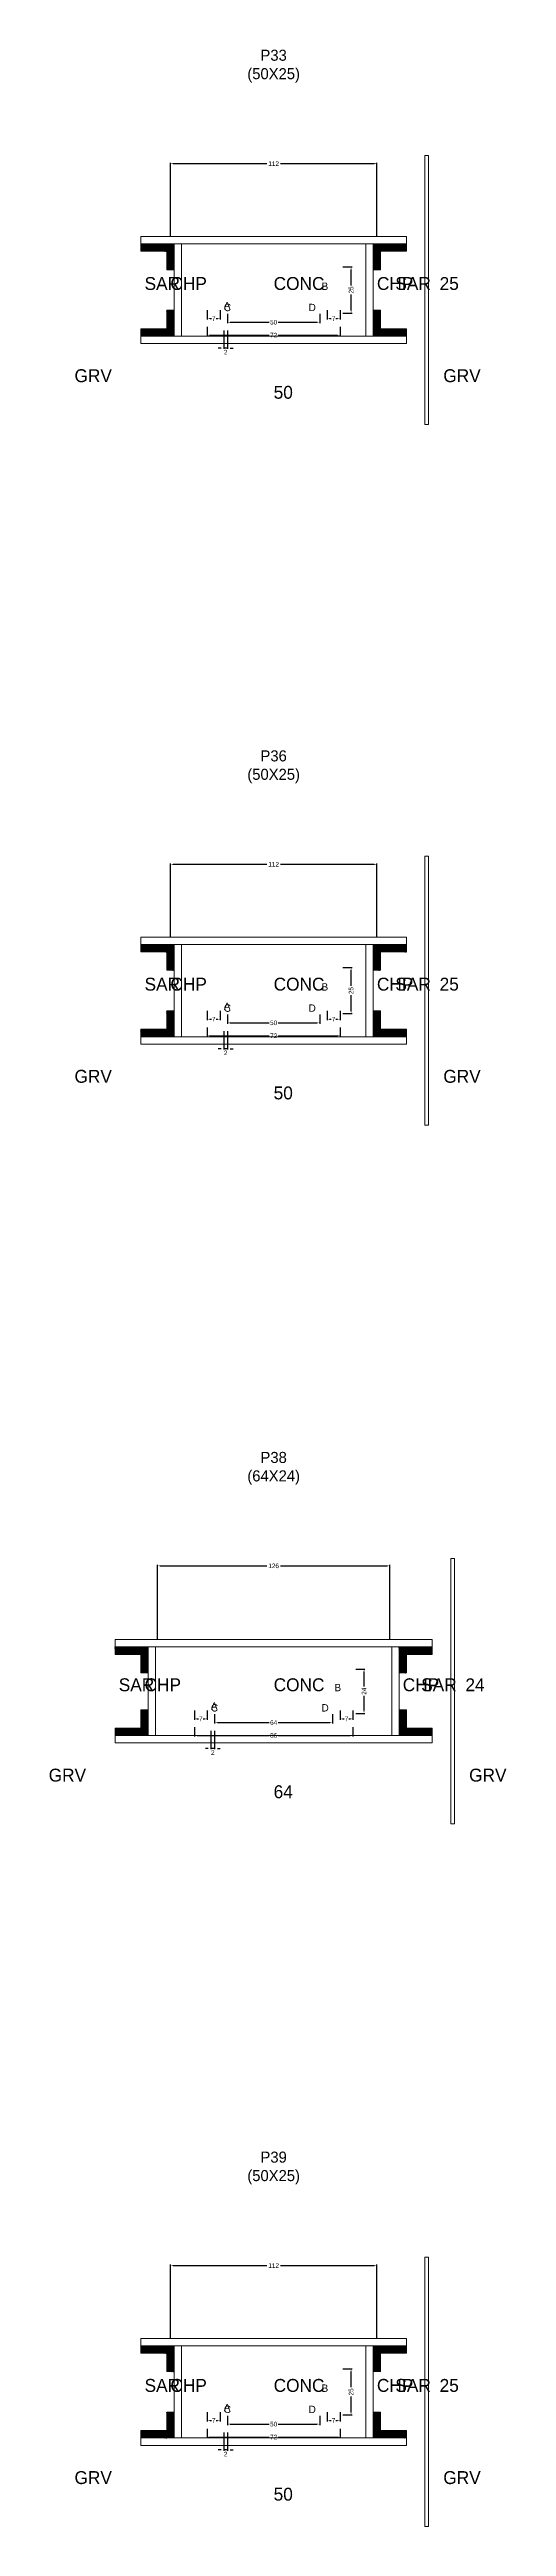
# Model space of a CAD drawing. Header units: centimetres. Extents: x -10500 to 4299, y -11026 to 295.
# Drawn here: x -122 to 126, y -4493 to -3150 of the extents above; entities that cross this region are included whole.
import ezdxf

# ---------------------------------------------------------------- set-up
doc = ezdxf.new("R2010")
doc.units = ezdxf.units.CM
for name, color, linetype in [('COTA', 241, 'Continuous'), ('Hachura', 251, 'Continuous'), ('NOMENCLATURA', 7, 'Continuous'), ('SARRAFO', 251, 'Continuous'), ('Texto Seção', 7, 'Continuous')]:
    doc.layers.add(name, color=color, linetype=linetype)
doc.dimstyles.new('cotax2', dxfattribs={"dimtxt": 2.5, "dimasz": 1.5, "dimexe": 0.5, "dimexo": 0.5, "dimgap": 0.5, "dimtad": 1, "dimcen": 2.5, "dimazin": 3, "dimtfac": 1, "dimtmove": 0, "dimatfit": 3})

msp = doc.modelspace()

# ---------------------------------------------------------------- texts
at = {"layer": 'NOMENCLATURA'}
for s, p in [('B', (26, -3280)), ('A', (-27, -3290.5)), ('C', (-27, -3291.5)), ('D', (19, -3291.5)), ('A', (-27, -3670.5)), ('C', (-27, -3671.5)), ('B', (26, -3660)), ('D', (19, -3671.5)), ('B', (33, -4040)), ('A', (-34, -4050)), ('C', (-34, -4051)), ('D', (26, -4051)), ('B', (26, -4420)), ('A', (-27, -4430.5)), ('C', (-27, -4431.5)), ('D', (19, -4431.5))]:
    msp.add_text(s, height=4, dxfattribs=at).set_placement(p)
at = {"layer": 'NOMENCLATURA', "char_height": 6, "attachment_point": 8}
for s, insert in [('P33\\P(50X25)', (0, -3167.5)), ('P36\\P(50X25)', (0, -3547.5)), ('P38\\P(64X24)', (0, -3928)), ('P39\\P(50X25)', (0, -4307.5))]:
    msp.add_mtext(s, dxfattribs=dict(at, insert=insert))
at = {"layer": 'Texto Seção'}
for s, p in [('SAR', (-70, -3280)), ('CHP', (-56, -3280)), ('CONC', (0, -3280)), ('CHP', (56, -3280)), ('SAR', (66, -3280)), ('25', (90, -3280)), ('GRV', (-108, -3330)), ('GRV', (92, -3330)), ('50', (0, -3339)), ('SAR', (-70, -3660)), ('CHP', (-56, -3660)), ('CONC', (0, -3660)), ('CHP', (56, -3660)), ('SAR', (66, -3660)), ('25', (90, -3660)), ('GRV', (-108, -3710)), ('GRV', (92, -3710)), ('50', (0, -3719)), ('SAR', (-84, -4040)), ('CHP', (-70, -4040)), ('CONC', (0, -4040)), ('CHP', (70, -4040)), ('SAR', (80, -4040)), ('24', (104, -4040)), ('GRV', (-122, -4089)), ('GRV', (106, -4089)), ('64', (0, -4098)), ('SAR', (-70, -4420)), ('CHP', (-56, -4420)), ('CONC', (0, -4420)), ('CHP', (56, -4420)), ('SAR', (66, -4420)), ('25', (90, -4420)), ('GRV', (-108, -4470)), ('50', (0, -4479)), ('GRV', (92, -4470))]:
    msp.add_text(s, height=7, dxfattribs=at).set_placement(p)

# ---------------------------------------------------------------- blocks, each defined once
blk = doc.blocks.new('_CLOSEDFILLED')
at = {"color": 0, "linetype": 'BYBLOCK'}
blk.add_solid([(-1, 0.16), (0, 0), (-1, -0.16)], dxfattribs=at)
blk = doc.blocks.new('*D414')
for p, q in [((-36, -4440), (-36, -4445)), ((-34.5, -4444.5), (-2.5, -4444.5)), ((2.5, -4444.5), (34.5, -4444.5)), ((36, -4440), (36, -4445))]:
    blk.add_line(p, q)
at = {"layer": 'Defpoints'}
for p in [(-36, -4439.5), (-36, -4444.5), (36, -4439.5)]:
    blk.add_point(p, dxfattribs=at)
at = {"layer": 'COTA', "xscale": 1.5, "yscale": 1.5, "rotation": 180}
blk.add_blockref('_CLOSEDFILLED', (-36, -4444.5), dxfattribs=at)
at = {"layer": 'COTA', "xscale": 1.5, "yscale": 1.5}
blk.add_blockref('_CLOSEDFILLED', (36, -4444.5), dxfattribs=at)
at = {"layer": 'COTA', "insert": (0, -4444.5), "char_height": 2.5, "attachment_point": 5}
blk.add_mtext('72', dxfattribs=at)
blk = doc.blocks.new('*D415')
for p, q in [((-25, -4433), (-25, -4438)), ((25, -4433), (25, -4438)), ((-23.5, -4437.5), (-2.5, -4437.5)), ((2.5, -4437.5), (23.5, -4437.5))]:
    blk.add_line(p, q)
at = {"layer": 'Defpoints'}
for p in [(-25, -4432.5), (25, -4432.5), (-25, -4437.5)]:
    blk.add_point(p, dxfattribs=at)
at = {"layer": 'COTA', "xscale": 1.5, "yscale": 1.5, "rotation": 180}
blk.add_blockref('_CLOSEDFILLED', (-25, -4437.5), dxfattribs=at)
at = {"layer": 'COTA', "xscale": 1.5, "yscale": 1.5}
blk.add_blockref('_CLOSEDFILLED', (25, -4437.5), dxfattribs=at)
at = {"layer": 'COTA', "insert": (0, -4437.5), "char_height": 2.5, "attachment_point": 5}
blk.add_mtext('50', dxfattribs=at)
blk = doc.blocks.new('*D416')
for p, q in [((37.5, -4407.5), (42.5, -4407.5)), ((42, -4417.5), (42, -4409)), ((37.5, -4432.5), (42.5, -4432.5)), ((42, -4431), (42, -4422.5))]:
    blk.add_line(p, q)
at = {"layer": 'Defpoints'}
for p in [(37, -4407.5), (37, -4432.5), (42, -4432.5)]:
    blk.add_point(p, dxfattribs=at)
at = {"layer": 'COTA', "xscale": 1.5, "yscale": 1.5}
for p, rotation in [((42, -4407.5), 90), ((42, -4432.5), 270)]:
    blk.add_blockref('_CLOSEDFILLED', p, dxfattribs=dict(at, rotation=rotation))
at = {"layer": 'COTA', "insert": (42, -4420), "char_height": 2.5, "attachment_point": 5, "rotation": 90}
blk.add_mtext('25', dxfattribs=at)
blk = doc.blocks.new('*D417')
for p, q in [((-36, -4431), (-36, -4436)), ((-29, -4431), (-29, -4436)), ((-34.5, -4435.5), (-33.75, -4435.5)), ((-31.25, -4435.5), (-30.5, -4435.5))]:
    blk.add_line(p, q)
at = {"layer": 'Defpoints'}
for p in [(-36, -4430.5), (-29, -4430.5), (-36, -4435.5)]:
    blk.add_point(p, dxfattribs=at)
at = {"layer": 'COTA', "xscale": 1.5, "yscale": 1.5, "rotation": 180}
blk.add_blockref('_CLOSEDFILLED', (-36, -4435.5), dxfattribs=at)
at = {"layer": 'COTA', "xscale": 1.5, "yscale": 1.5}
blk.add_blockref('_CLOSEDFILLED', (-29, -4435.5), dxfattribs=at)
at = {"layer": 'COTA', "insert": (-32.5, -4435.5), "char_height": 2.5, "attachment_point": 5}
blk.add_mtext('7', dxfattribs=at)
blk = doc.blocks.new('*D418')
for p, q in [((29, -4431), (29, -4436)), ((36, -4431), (36, -4436)), ((30.5, -4435.5), (31.25, -4435.5)), ((33.75, -4435.5), (34.5, -4435.5))]:
    blk.add_line(p, q)
at = {"layer": 'Defpoints'}
for p in [(29, -4430.5), (36, -4430.5), (29, -4435.5)]:
    blk.add_point(p, dxfattribs=at)
at = {"layer": 'COTA', "xscale": 1.5, "yscale": 1.5, "rotation": 180}
blk.add_blockref('_CLOSEDFILLED', (29, -4435.5), dxfattribs=at)
at = {"layer": 'COTA', "xscale": 1.5, "yscale": 1.5}
blk.add_blockref('_CLOSEDFILLED', (36, -4435.5), dxfattribs=at)
at = {"layer": 'COTA', "insert": (32.5, -4435.5), "char_height": 2.5, "attachment_point": 5}
blk.add_mtext('7', dxfattribs=at)
blk = doc.blocks.new('*D419')
for p, q in [((-56, -4391), (-56, -4351)), ((-54.5, -4351.5), (-3.75, -4351.5)), ((3.75, -4351.5), (54.5, -4351.5)), ((56, -4391), (56, -4351))]:
    blk.add_line(p, q)
at = {"layer": 'Defpoints'}
for p in [(-56, -4351.5), (-56, -4391.5), (56, -4391.5)]:
    blk.add_point(p, dxfattribs=at)
at = {"layer": 'COTA', "xscale": 1.5, "yscale": 1.5, "rotation": 180}
blk.add_blockref('_CLOSEDFILLED', (-56, -4351.5), dxfattribs=at)
at = {"layer": 'COTA', "xscale": 1.5, "yscale": 1.5}
blk.add_blockref('_CLOSEDFILLED', (56, -4351.5), dxfattribs=at)
at = {"layer": 'COTA', "insert": (0, -4351.5), "char_height": 2.5, "attachment_point": 5}
blk.add_mtext('112', dxfattribs=at)
blk = doc.blocks.new('*D380')
for p, q in [((-43, -4059.5), (-43, -4064.5)), ((-41.5, -4064), (-2.5, -4064)), ((2.5, -4064), (41.5, -4064)), ((43, -4059.5), (43, -4064.5))]:
    blk.add_line(p, q)
at = {"layer": 'Defpoints'}
for p in [(-43, -4059), (-43, -4064), (43, -4059)]:
    blk.add_point(p, dxfattribs=at)
at = {"layer": 'COTA', "xscale": 1.5, "yscale": 1.5, "rotation": 180}
blk.add_blockref('_CLOSEDFILLED', (-43, -4064), dxfattribs=at)
at = {"layer": 'COTA', "xscale": 1.5, "yscale": 1.5}
blk.add_blockref('_CLOSEDFILLED', (43, -4064), dxfattribs=at)
at = {"layer": 'COTA', "insert": (0, -4064), "char_height": 2.5, "attachment_point": 5}
blk.add_mtext('86', dxfattribs=at)
blk = doc.blocks.new('*D381')
for p, q in [((-32, -4052.5), (-32, -4057.5)), ((-30.5, -4057), (-2.5, -4057)), ((2.5, -4057), (30.5, -4057)), ((32, -4052.5), (32, -4057.5))]:
    blk.add_line(p, q)
at = {"layer": 'Defpoints'}
for p in [(-32, -4052), (-32, -4057), (32, -4052)]:
    blk.add_point(p, dxfattribs=at)
at = {"layer": 'COTA', "xscale": 1.5, "yscale": 1.5, "rotation": 180}
blk.add_blockref('_CLOSEDFILLED', (-32, -4057), dxfattribs=at)
at = {"layer": 'COTA', "xscale": 1.5, "yscale": 1.5}
blk.add_blockref('_CLOSEDFILLED', (32, -4057), dxfattribs=at)
at = {"layer": 'COTA', "insert": (0, -4057), "char_height": 2.5, "attachment_point": 5}
blk.add_mtext('64', dxfattribs=at)
blk = doc.blocks.new('*D382')
for p, q in [((44.5, -4028), (49.5, -4028)), ((49, -4037.5), (49, -4029.5)), ((49, -4050.5), (49, -4042.5)), ((44.5, -4052), (49.5, -4052))]:
    blk.add_line(p, q)
at = {"layer": 'Defpoints'}
for p in [(44, -4028), (44, -4052), (49, -4052)]:
    blk.add_point(p, dxfattribs=at)
at = {"layer": 'COTA', "xscale": 1.5, "yscale": 1.5}
for p, rotation in [((49, -4028), 90), ((49, -4052), 270)]:
    blk.add_blockref('_CLOSEDFILLED', p, dxfattribs=dict(at, rotation=rotation))
at = {"layer": 'COTA', "insert": (49, -4040), "char_height": 2.5, "attachment_point": 5, "rotation": 90}
blk.add_mtext('24', dxfattribs=at)
blk = doc.blocks.new('*D383')
for p, q in [((-43, -4050.5), (-43, -4055.5)), ((-41.5, -4055), (-40.75, -4055)), ((-38.25, -4055), (-37.5, -4055)), ((-36, -4050.5), (-36, -4055.5))]:
    blk.add_line(p, q)
at = {"layer": 'Defpoints'}
for p in [(-43, -4050), (-43, -4055), (-36, -4050)]:
    blk.add_point(p, dxfattribs=at)
at = {"layer": 'COTA', "xscale": 1.5, "yscale": 1.5, "rotation": 180}
blk.add_blockref('_CLOSEDFILLED', (-43, -4055), dxfattribs=at)
at = {"layer": 'COTA', "xscale": 1.5, "yscale": 1.5}
blk.add_blockref('_CLOSEDFILLED', (-36, -4055), dxfattribs=at)
at = {"layer": 'COTA', "insert": (-39.5, -4055), "char_height": 2.5, "attachment_point": 5}
blk.add_mtext('7', dxfattribs=at)
blk = doc.blocks.new('*D384')
for p, q in [((36, -4050.5), (36, -4055.5)), ((37.5, -4055), (38.25, -4055)), ((40.75, -4055), (41.5, -4055)), ((43, -4050.5), (43, -4055.5))]:
    blk.add_line(p, q)
at = {"layer": 'Defpoints'}
for p in [(36, -4050), (36, -4055), (43, -4050)]:
    blk.add_point(p, dxfattribs=at)
at = {"layer": 'COTA', "xscale": 1.5, "yscale": 1.5, "rotation": 180}
blk.add_blockref('_CLOSEDFILLED', (36, -4055), dxfattribs=at)
at = {"layer": 'COTA', "xscale": 1.5, "yscale": 1.5}
blk.add_blockref('_CLOSEDFILLED', (43, -4055), dxfattribs=at)
at = {"layer": 'COTA', "insert": (39.5, -4055), "char_height": 2.5, "attachment_point": 5}
blk.add_mtext('7', dxfattribs=at)
blk = doc.blocks.new('*D385')
for p, q in [((-63, -4011.5), (-63, -3971.5)), ((-61.5, -3972), (-3.75, -3972)), ((3.75, -3972), (61.5, -3972)), ((63, -4011.5), (63, -3971.5))]:
    blk.add_line(p, q)
at = {"layer": 'Defpoints'}
for p in [(-63, -3972), (-63, -4012), (63, -4012)]:
    blk.add_point(p, dxfattribs=at)
at = {"layer": 'COTA', "xscale": 1.5, "yscale": 1.5, "rotation": 180}
blk.add_blockref('_CLOSEDFILLED', (-63, -3972), dxfattribs=at)
at = {"layer": 'COTA', "xscale": 1.5, "yscale": 1.5}
blk.add_blockref('_CLOSEDFILLED', (63, -3972), dxfattribs=at)
at = {"layer": 'COTA', "insert": (0, -3972), "char_height": 2.5, "attachment_point": 5}
blk.add_mtext('126', dxfattribs=at)
blk = doc.blocks.new('*D346')
for p, q in [((-36, -3680), (-36, -3685)), ((36, -3680), (36, -3685)), ((-34.5, -3684.5), (-2.5, -3684.5)), ((2.5, -3684.5), (34.5, -3684.5))]:
    blk.add_line(p, q)
at = {"layer": 'Defpoints'}
for p in [(-36, -3679.5), (36, -3679.5), (-36, -3684.5)]:
    blk.add_point(p, dxfattribs=at)
at = {"layer": 'COTA', "xscale": 1.5, "yscale": 1.5, "rotation": 180}
blk.add_blockref('_CLOSEDFILLED', (-36, -3684.5), dxfattribs=at)
at = {"layer": 'COTA', "xscale": 1.5, "yscale": 1.5}
blk.add_blockref('_CLOSEDFILLED', (36, -3684.5), dxfattribs=at)
at = {"layer": 'COTA', "insert": (0, -3684.5), "char_height": 2.5, "attachment_point": 5}
blk.add_mtext('72', dxfattribs=at)
blk = doc.blocks.new('*D347')
for p, q in [((-25, -3673), (-25, -3678)), ((-23.5, -3677.5), (-2.5, -3677.5)), ((2.5, -3677.5), (23.5, -3677.5)), ((25, -3673), (25, -3678))]:
    blk.add_line(p, q)
at = {"layer": 'Defpoints'}
for p in [(-25, -3672.5), (-25, -3677.5), (25, -3672.5)]:
    blk.add_point(p, dxfattribs=at)
at = {"layer": 'COTA', "xscale": 1.5, "yscale": 1.5, "rotation": 180}
blk.add_blockref('_CLOSEDFILLED', (-25, -3677.5), dxfattribs=at)
at = {"layer": 'COTA', "xscale": 1.5, "yscale": 1.5}
blk.add_blockref('_CLOSEDFILLED', (25, -3677.5), dxfattribs=at)
at = {"layer": 'COTA', "insert": (0, -3677.5), "char_height": 2.5, "attachment_point": 5}
blk.add_mtext('50', dxfattribs=at)
blk = doc.blocks.new('*D348')
for p, q in [((37.5, -3647.5), (42.5, -3647.5)), ((42, -3657.5), (42, -3649)), ((42, -3671), (42, -3662.5)), ((37.5, -3672.5), (42.5, -3672.5))]:
    blk.add_line(p, q)
at = {"layer": 'Defpoints'}
for p in [(37, -3647.5), (37, -3672.5), (42, -3672.5)]:
    blk.add_point(p, dxfattribs=at)
at = {"layer": 'COTA', "xscale": 1.5, "yscale": 1.5}
for p, rotation in [((42, -3647.5), 90), ((42, -3672.5), 270)]:
    blk.add_blockref('_CLOSEDFILLED', p, dxfattribs=dict(at, rotation=rotation))
at = {"layer": 'COTA', "insert": (42, -3660), "char_height": 2.5, "attachment_point": 5, "rotation": 90}
blk.add_mtext('25', dxfattribs=at)
blk = doc.blocks.new('*D349')
for p, q in [((-36, -3671), (-36, -3676)), ((-34.5, -3675.5), (-33.75, -3675.5)), ((-31.25, -3675.5), (-30.5, -3675.5)), ((-29, -3671), (-29, -3676))]:
    blk.add_line(p, q)
at = {"layer": 'Defpoints'}
for p in [(-36, -3670.5), (-36, -3675.5), (-29, -3670.5)]:
    blk.add_point(p, dxfattribs=at)
at = {"layer": 'COTA', "xscale": 1.5, "yscale": 1.5, "rotation": 180}
blk.add_blockref('_CLOSEDFILLED', (-36, -3675.5), dxfattribs=at)
at = {"layer": 'COTA', "xscale": 1.5, "yscale": 1.5}
blk.add_blockref('_CLOSEDFILLED', (-29, -3675.5), dxfattribs=at)
at = {"layer": 'COTA', "insert": (-32.5, -3675.5), "char_height": 2.5, "attachment_point": 5}
blk.add_mtext('7', dxfattribs=at)
blk = doc.blocks.new('*D350')
for p, q in [((29, -3671), (29, -3676)), ((30.5, -3675.5), (31.25, -3675.5)), ((33.75, -3675.5), (34.5, -3675.5)), ((36, -3671), (36, -3676))]:
    blk.add_line(p, q)
at = {"layer": 'Defpoints'}
for p in [(29, -3670.5), (29, -3675.5), (36, -3670.5)]:
    blk.add_point(p, dxfattribs=at)
at = {"layer": 'COTA', "xscale": 1.5, "yscale": 1.5, "rotation": 180}
blk.add_blockref('_CLOSEDFILLED', (29, -3675.5), dxfattribs=at)
at = {"layer": 'COTA', "xscale": 1.5, "yscale": 1.5}
blk.add_blockref('_CLOSEDFILLED', (36, -3675.5), dxfattribs=at)
at = {"layer": 'COTA', "insert": (32.5, -3675.5), "char_height": 2.5, "attachment_point": 5}
blk.add_mtext('7', dxfattribs=at)
blk = doc.blocks.new('*D351')
for p, q in [((-56, -3631), (-56, -3591)), ((-54.5, -3591.5), (-3.75, -3591.5)), ((3.75, -3591.5), (54.5, -3591.5)), ((56, -3631), (56, -3591))]:
    blk.add_line(p, q)
at = {"layer": 'Defpoints'}
for p in [(-56, -3591.5), (-56, -3631.5), (56, -3631.5)]:
    blk.add_point(p, dxfattribs=at)
at = {"layer": 'COTA', "xscale": 1.5, "yscale": 1.5, "rotation": 180}
blk.add_blockref('_CLOSEDFILLED', (-56, -3591.5), dxfattribs=at)
at = {"layer": 'COTA', "xscale": 1.5, "yscale": 1.5}
blk.add_blockref('_CLOSEDFILLED', (56, -3591.5), dxfattribs=at)
at = {"layer": 'COTA', "insert": (0, -3591.5), "char_height": 2.5, "attachment_point": 5}
blk.add_mtext('112', dxfattribs=at)
blk = doc.blocks.new('*D312')
for p, q in [((-36, -3300), (-36, -3305)), ((-34.5, -3304.5), (-2.5, -3304.5)), ((2.5, -3304.5), (34.5, -3304.5)), ((36, -3300), (36, -3305))]:
    blk.add_line(p, q)
at = {"layer": 'Defpoints'}
for p in [(-36, -3299.5), (-36, -3304.5), (36, -3299.5)]:
    blk.add_point(p, dxfattribs=at)
at = {"layer": 'COTA', "xscale": 1.5, "yscale": 1.5, "rotation": 180}
blk.add_blockref('_CLOSEDFILLED', (-36, -3304.5), dxfattribs=at)
at = {"layer": 'COTA', "xscale": 1.5, "yscale": 1.5}
blk.add_blockref('_CLOSEDFILLED', (36, -3304.5), dxfattribs=at)
at = {"layer": 'COTA', "insert": (0, -3304.5), "char_height": 2.5, "attachment_point": 5}
blk.add_mtext('72', dxfattribs=at)
blk = doc.blocks.new('*D313')
for p, q in [((-25, -3293), (-25, -3298)), ((-23.5, -3297.5), (-2.5, -3297.5)), ((2.5, -3297.5), (23.5, -3297.5)), ((25, -3293), (25, -3298))]:
    blk.add_line(p, q)
at = {"layer": 'Defpoints'}
for p in [(-25, -3292.5), (-25, -3297.5), (25, -3292.5)]:
    blk.add_point(p, dxfattribs=at)
at = {"layer": 'COTA', "xscale": 1.5, "yscale": 1.5, "rotation": 180}
blk.add_blockref('_CLOSEDFILLED', (-25, -3297.5), dxfattribs=at)
at = {"layer": 'COTA', "xscale": 1.5, "yscale": 1.5}
blk.add_blockref('_CLOSEDFILLED', (25, -3297.5), dxfattribs=at)
at = {"layer": 'COTA', "insert": (0, -3297.5), "char_height": 2.5, "attachment_point": 5}
blk.add_mtext('50', dxfattribs=at)
blk = doc.blocks.new('*D314')
for p, q in [((37.5, -3267.5), (42.5, -3267.5)), ((42, -3277.5), (42, -3269)), ((42, -3291), (42, -3282.5)), ((37.5, -3292.5), (42.5, -3292.5))]:
    blk.add_line(p, q)
at = {"layer": 'Defpoints'}
for p in [(37, -3267.5), (37, -3292.5), (42, -3292.5)]:
    blk.add_point(p, dxfattribs=at)
at = {"layer": 'COTA', "xscale": 1.5, "yscale": 1.5}
for p, rotation in [((42, -3267.5), 90), ((42, -3292.5), 270)]:
    blk.add_blockref('_CLOSEDFILLED', p, dxfattribs=dict(at, rotation=rotation))
at = {"layer": 'COTA', "insert": (42, -3280), "char_height": 2.5, "attachment_point": 5, "rotation": 90}
blk.add_mtext('25', dxfattribs=at)
blk = doc.blocks.new('*D315')
for p, q in [((-36, -3291), (-36, -3296)), ((-29, -3291), (-29, -3296)), ((-34.5, -3295.5), (-33.75, -3295.5)), ((-31.25, -3295.5), (-30.5, -3295.5))]:
    blk.add_line(p, q)
at = {"layer": 'Defpoints'}
for p in [(-36, -3290.5), (-29, -3290.5), (-36, -3295.5)]:
    blk.add_point(p, dxfattribs=at)
at = {"layer": 'COTA', "xscale": 1.5, "yscale": 1.5, "rotation": 180}
blk.add_blockref('_CLOSEDFILLED', (-36, -3295.5), dxfattribs=at)
at = {"layer": 'COTA', "xscale": 1.5, "yscale": 1.5}
blk.add_blockref('_CLOSEDFILLED', (-29, -3295.5), dxfattribs=at)
at = {"layer": 'COTA', "insert": (-32.5, -3295.5), "char_height": 2.5, "attachment_point": 5}
blk.add_mtext('7', dxfattribs=at)
blk = doc.blocks.new('*D316')
for p, q in [((29, -3291), (29, -3296)), ((36, -3291), (36, -3296)), ((30.5, -3295.5), (31.25, -3295.5)), ((33.75, -3295.5), (34.5, -3295.5))]:
    blk.add_line(p, q)
at = {"layer": 'Defpoints'}
for p in [(29, -3290.5), (36, -3290.5), (29, -3295.5)]:
    blk.add_point(p, dxfattribs=at)
at = {"layer": 'COTA', "xscale": 1.5, "yscale": 1.5, "rotation": 180}
blk.add_blockref('_CLOSEDFILLED', (29, -3295.5), dxfattribs=at)
at = {"layer": 'COTA', "xscale": 1.5, "yscale": 1.5}
blk.add_blockref('_CLOSEDFILLED', (36, -3295.5), dxfattribs=at)
at = {"layer": 'COTA', "insert": (32.5, -3295.5), "char_height": 2.5, "attachment_point": 5}
blk.add_mtext('7', dxfattribs=at)
blk = doc.blocks.new('*D317')
for p, q in [((-56, -3251), (-56, -3211)), ((-54.5, -3211.5), (-3.75, -3211.5)), ((3.75, -3211.5), (54.5, -3211.5)), ((56, -3251), (56, -3211))]:
    blk.add_line(p, q)
at = {"layer": 'Defpoints'}
for p in [(-56, -3211.5), (-56, -3251.5), (56, -3251.5)]:
    blk.add_point(p, dxfattribs=at)
at = {"layer": 'COTA', "xscale": 1.5, "yscale": 1.5, "rotation": 180}
blk.add_blockref('_CLOSEDFILLED', (-56, -3211.5), dxfattribs=at)
at = {"layer": 'COTA', "xscale": 1.5, "yscale": 1.5}
blk.add_blockref('_CLOSEDFILLED', (56, -3211.5), dxfattribs=at)
at = {"layer": 'COTA', "insert": (0, -3211.5), "char_height": 2.5, "attachment_point": 5}
blk.add_mtext('112', dxfattribs=at)

# ---------------------------------------------------------------- dimensions: what is measured, and where the dimension line sits
at = {"layer": 'COTA'}
for base, p1, p2, picture, middle in [((-56, -3211.5), (-56, -3251.5), (56, -3251.5), '*D317', (0, -3211.5)), ((-36, -3295.5), (-36, -3290.5), (-29, -3290.5), '*D315', (-32.5, -3295.5)), ((29, -3295.5), (29, -3290.5), (36, -3290.5), '*D316', (32.5, -3295.5)), ((-36, -3304.5), (-36, -3299.5), (36, -3299.5), '*D312', (0, -3304.5)), ((-25, -3297.5), (-25, -3292.5), (25, -3292.5), '*D313', (0, -3297.5)), ((-56, -3591.5), (-56, -3631.5), (56, -3631.5), '*D351', (0, -3591.5)), ((-36, -3675.5), (-36, -3670.5), (-29, -3670.5), '*D349', (-32.5, -3675.5)), ((-36, -3684.5), (-36, -3679.5), (36, -3679.5), '*D346', (0, -3684.5)), ((-25, -3677.5), (-25, -3672.5), (25, -3672.5), '*D347', (0, -3677.5)), ((29, -3675.5), (29, -3670.5), (36, -3670.5), '*D350', (32.5, -3675.5)), ((-63, -3972), (-63, -4012), (63, -4012), '*D385', (0, -3972)), ((-43, -4055), (-43, -4050), (-36, -4050), '*D383', (-39.5, -4055)), ((-32, -4057), (-32, -4052), (32, -4052), '*D381', (0, -4057)), ((36, -4055), (36, -4050), (43, -4050), '*D384', (39.5, -4055)), ((-43, -4064), (-43, -4059), (43, -4059), '*D380', (0, -4064)), ((-56, -4351.5), (-56, -4391.5), (56, -4391.5), '*D419', (0, -4351.5)), ((-36, -4435.5), (-36, -4430.5), (-29, -4430.5), '*D417', (-32.5, -4435.5)), ((-25, -4437.5), (-25, -4432.5), (25, -4432.5), '*D415', (0, -4437.5)), ((29, -4435.5), (29, -4430.5), (36, -4430.5), '*D418', (32.5, -4435.5)), ((-36, -4444.5), (-36, -4439.5), (36, -4439.5), '*D414', (0, -4444.5))]:
    dim = msp.add_linear_dim(base=base, p1=p1, p2=p2, dimstyle='cotax2', dxfattribs=at)
    dim.commit()
    dim.dimension.update_dxf_attribs({"geometry": picture, "text_midpoint": middle})
for base, p1, p2, picture, middle in [((42, -3292.5), (37, -3292.5), (37, -3267.5), '*D314', (42, -3280)), ((42, -3672.5), (37, -3672.5), (37, -3647.5), '*D348', (42, -3660)), ((49, -4052), (44, -4052), (44, -4028), '*D382', (49, -4040)), ((42, -4432.5), (37, -4432.5), (37, -4407.5), '*D416', (42, -4420))]:
    dim = msp.add_linear_dim(base=base, p1=p1, p2=p2, angle=90, dimstyle='cotax2', dxfattribs=at)
    dim.commit()
    dim.dimension.update_dxf_attribs({"geometry": picture, "text_midpoint": middle})
for base, p1, p2 in [((-25, -3311.5), (-25, -3301.5), (-27, -3301.5)), ((-25, -3691.5), (-25, -3681.5), (-27, -3681.5)), ((-32, -4071), (-32, -4061), (-34, -4061)), ((-25, -4451.5), (-25, -4441.5), (-27, -4441.5))]:
    msp.add_linear_dim(base=base, p1=p1, p2=p2, dimstyle='cotax2', dxfattribs=at).render()

# ---------------------------------------------------------------- hatches: boundary and pattern name
at = {"layer": 'SARRAFO'}
h = msp.add_hatch(dxfattribs=at)
h.set_pattern_fill('SOLID', scale=2)
h.paths.add_polyline_path([(-72, -3259), (-58, -3259), (-58, -3255), (-72, -3255)])
h = msp.add_hatch(dxfattribs=at)
h.set_pattern_fill('SOLID', scale=2)
h.paths.add_polyline_path([(-58, -3269), (-54, -3269), (-54, -3255), (-58, -3255)])
h = msp.add_hatch(dxfattribs=at)
h.set_pattern_fill('SOLID', scale=2)
h.paths.add_polyline_path([(54, -3269), (58, -3269), (58, -3255), (54, -3255)])
h = msp.add_hatch(dxfattribs=at)
h.set_pattern_fill('SOLID', scale=2)
h.paths.add_polyline_path([(58, -3259), (72, -3259), (72, -3255), (58, -3255)])
h = msp.add_hatch(dxfattribs=at)
h.set_pattern_fill('SOLID', scale=2)
h.paths.add_polyline_path([(-58, -3305), (-54, -3305), (-54, -3291), (-58, -3291)])
h = msp.add_hatch(dxfattribs=at)
h.set_pattern_fill('SOLID', scale=2)
h.paths.add_polyline_path([(54, -3305), (58, -3305), (58, -3291), (54, -3291)])
h = msp.add_hatch(dxfattribs=at)
h.set_pattern_fill('SOLID', scale=2)
h.paths.add_polyline_path([(-72, -3305), (-58, -3305), (-58, -3301), (-72, -3301)])
h = msp.add_hatch(dxfattribs=at)
h.set_pattern_fill('SOLID', scale=2)
h.paths.add_polyline_path([(58, -3305), (72, -3305), (72, -3301), (58, -3301)])
h = msp.add_hatch(dxfattribs=at)
h.set_pattern_fill('SOLID', scale=2)
h.paths.add_polyline_path([(-72, -3639), (-58, -3639), (-58, -3635), (-72, -3635)])
h = msp.add_hatch(dxfattribs=at)
h.set_pattern_fill('SOLID', scale=2)
h.paths.add_polyline_path([(-58, -3649), (-54, -3649), (-54, -3635), (-58, -3635)])
h = msp.add_hatch(dxfattribs=at)
h.set_pattern_fill('SOLID', scale=2)
h.paths.add_polyline_path([(54, -3649), (58, -3649), (58, -3635), (54, -3635)])
h = msp.add_hatch(dxfattribs=at)
h.set_pattern_fill('SOLID', scale=2)
h.paths.add_polyline_path([(58, -3639), (72, -3639), (72, -3635), (58, -3635)])
h = msp.add_hatch(dxfattribs=at)
h.set_pattern_fill('SOLID', scale=2)
h.paths.add_polyline_path([(-58, -3685), (-54, -3685), (-54, -3671), (-58, -3671)])
h = msp.add_hatch(dxfattribs=at)
h.set_pattern_fill('SOLID', scale=2)
h.paths.add_polyline_path([(54, -3685), (58, -3685), (58, -3671), (54, -3671)])
h = msp.add_hatch(dxfattribs=at)
h.set_pattern_fill('SOLID', scale=2)
h.paths.add_polyline_path([(-72, -3685), (-58, -3685), (-58, -3681), (-72, -3681)])
h = msp.add_hatch(dxfattribs=at)
h.set_pattern_fill('SOLID', scale=2)
h.paths.add_polyline_path([(58, -3685), (72, -3685), (72, -3681), (58, -3681)])
h = msp.add_hatch(dxfattribs=at)
h.set_pattern_fill('SOLID', scale=2)
h.paths.add_polyline_path([(-86, -4020), (-72, -4020), (-72, -4016), (-86, -4016)])
h = msp.add_hatch(dxfattribs=at)
h.set_pattern_fill('SOLID', scale=2)
h.paths.add_polyline_path([(-72, -4030), (-68, -4030), (-68, -4016), (-72, -4016)])
h = msp.add_hatch(dxfattribs=at)
h.set_pattern_fill('SOLID', scale=2)
h.paths.add_polyline_path([(68, -4030), (72, -4030), (72, -4016), (68, -4016)])
h = msp.add_hatch(dxfattribs=at)
h.set_pattern_fill('SOLID', scale=2)
h.paths.add_polyline_path([(72, -4020), (86, -4020), (86, -4016), (72, -4016)])
h = msp.add_hatch(dxfattribs=at)
h.set_pattern_fill('SOLID', scale=2)
h.paths.add_polyline_path([(-72, -4064), (-68, -4064), (-68, -4050), (-72, -4050)])
h = msp.add_hatch(dxfattribs=at)
h.set_pattern_fill('SOLID', scale=2)
h.paths.add_polyline_path([(68, -4064), (72, -4064), (72, -4050), (68, -4050)])
h = msp.add_hatch(dxfattribs=at)
h.set_pattern_fill('SOLID', scale=2)
h.paths.add_polyline_path([(-86, -4064), (-72, -4064), (-72, -4060), (-86, -4060)])
h = msp.add_hatch(dxfattribs=at)
h.set_pattern_fill('SOLID', scale=2)
h.paths.add_polyline_path([(72, -4064), (86, -4064), (86, -4060), (72, -4060)])
h = msp.add_hatch(dxfattribs=at)
h.set_pattern_fill('SOLID', scale=2)
h.paths.add_polyline_path([(-72, -4399), (-58, -4399), (-58, -4395), (-72, -4395)])
h = msp.add_hatch(dxfattribs=at)
h.set_pattern_fill('SOLID', scale=2)
h.paths.add_polyline_path([(-58, -4409), (-54, -4409), (-54, -4395), (-58, -4395)])
h = msp.add_hatch(dxfattribs=at)
h.set_pattern_fill('SOLID', scale=2)
h.paths.add_polyline_path([(54, -4409), (58, -4409), (58, -4395), (54, -4395)])
h = msp.add_hatch(dxfattribs=at)
h.set_pattern_fill('SOLID', scale=2)
h.paths.add_polyline_path([(58, -4399), (72, -4399), (72, -4395), (58, -4395)])
h = msp.add_hatch(dxfattribs=at)
h.set_pattern_fill('SOLID', scale=2)
h.paths.add_polyline_path([(-58, -4445), (-54, -4445), (-54, -4431), (-58, -4431)])
h = msp.add_hatch(dxfattribs=at)
h.set_pattern_fill('SOLID', scale=2)
h.paths.add_polyline_path([(54, -4445), (58, -4445), (58, -4431), (54, -4431)])
h = msp.add_hatch(dxfattribs=at)
h.set_pattern_fill('SOLID', scale=2)
h.paths.add_polyline_path([(-72, -4445), (-58, -4445), (-58, -4441), (-72, -4441)])
h = msp.add_hatch(dxfattribs=at)
h.set_pattern_fill('SOLID', scale=2)
h.paths.add_polyline_path([(58, -4445), (72, -4445), (72, -4441), (58, -4441)])

# ---------------------------------------------------------------- linework, layer by layer
at = {"layer": 'Hachura', "lineweight": 13}
for points in [[(82, -3353), (84, -3353), (84, -3207), (82, -3207)], [(82, -3733), (84, -3733), (84, -3587), (82, -3587)], [(96, -4112), (98, -4112), (98, -3968), (96, -3968)], [(82, -4493), (84, -4493), (84, -4347), (82, -4347)]]:
    msp.add_lwpolyline(points, close=True, dxfattribs=at)
at = {"layer": 'Hachura', "lineweight": 18}
for points in [[(-72, -3255), (72, -3255), (72, -3251), (-72, -3251)], [(-54, -3305), (-50, -3305), (-50, -3255), (-54, -3255)], [(50, -3305), (54, -3305), (54, -3255), (50, -3255)], [(-72, -3309), (72, -3309), (72, -3305), (-72, -3305)], [(-72, -3635), (72, -3635), (72, -3631), (-72, -3631)], [(-54, -3685), (-50, -3685), (-50, -3635), (-54, -3635)], [(50, -3685), (54, -3685), (54, -3635), (50, -3635)], [(-72, -3689), (72, -3689), (72, -3685), (-72, -3685)], [(-86, -4016), (86, -4016), (86, -4012), (-86, -4012)], [(-68, -4064), (-64, -4064), (-64, -4016), (-68, -4016)], [(64, -4064), (68, -4064), (68, -4016), (64, -4016)], [(-86, -4068), (86, -4068), (86, -4064), (-86, -4064)], [(-72, -4395), (72, -4395), (72, -4391), (-72, -4391)], [(-54, -4445), (-50, -4445), (-50, -4395), (-54, -4395)], [(50, -4445), (54, -4445), (54, -4395), (50, -4395)], [(-72, -4449), (72, -4449), (72, -4445), (-72, -4445)]]:
    msp.add_lwpolyline(points, close=True, dxfattribs=at)
at = {"layer": 'SARRAFO', "lineweight": 13}
for points in [[(-72, -3259), (-58, -3259), (-58, -3255), (-72, -3255)], [(-58, -3269), (-54, -3269), (-54, -3255), (-58, -3255)], [(54, -3269), (58, -3269), (58, -3255), (54, -3255)], [(58, -3259), (72, -3259), (72, -3255), (58, -3255)], [(-58, -3305), (-54, -3305), (-54, -3291), (-58, -3291)], [(54, -3305), (58, -3305), (58, -3291), (54, -3291)], [(-72, -3305), (-58, -3305), (-58, -3301), (-72, -3301)], [(58, -3305), (72, -3305), (72, -3301), (58, -3301)], [(-72, -3639), (-58, -3639), (-58, -3635), (-72, -3635)], [(-58, -3649), (-54, -3649), (-54, -3635), (-58, -3635)], [(54, -3649), (58, -3649), (58, -3635), (54, -3635)], [(58, -3639), (72, -3639), (72, -3635), (58, -3635)], [(-58, -3685), (-54, -3685), (-54, -3671), (-58, -3671)], [(54, -3685), (58, -3685), (58, -3671), (54, -3671)], [(-72, -3685), (-58, -3685), (-58, -3681), (-72, -3681)], [(58, -3685), (72, -3685), (72, -3681), (58, -3681)], [(-86, -4020), (-72, -4020), (-72, -4016), (-86, -4016)], [(-72, -4030), (-68, -4030), (-68, -4016), (-72, -4016)], [(68, -4030), (72, -4030), (72, -4016), (68, -4016)], [(72, -4020), (86, -4020), (86, -4016), (72, -4016)], [(-72, -4064), (-68, -4064), (-68, -4050), (-72, -4050)], [(68, -4064), (72, -4064), (72, -4050), (68, -4050)], [(-86, -4064), (-72, -4064), (-72, -4060), (-86, -4060)], [(72, -4064), (86, -4064), (86, -4060), (72, -4060)], [(-72, -4399), (-58, -4399), (-58, -4395), (-72, -4395)], [(-58, -4409), (-54, -4409), (-54, -4395), (-58, -4395)], [(54, -4409), (58, -4409), (58, -4395), (54, -4395)], [(58, -4399), (72, -4399), (72, -4395), (58, -4395)], [(-58, -4445), (-54, -4445), (-54, -4431), (-58, -4431)], [(54, -4445), (58, -4445), (58, -4431), (54, -4431)], [(-72, -4445), (-58, -4445), (-58, -4441), (-72, -4441)], [(58, -4445), (72, -4445), (72, -4441), (58, -4441)]]:
    msp.add_lwpolyline(points, close=True, dxfattribs=at)

msp.set_redraw_order([(e.dxf.handle, doc.entitydb.next_handle()) for e in msp.query("TEXT MTEXT ATTDEF DIMENSION ARC_DIMENSION")])  # texts and dimensions are drawn at this point

doc.saveas('drawing.dxf')
